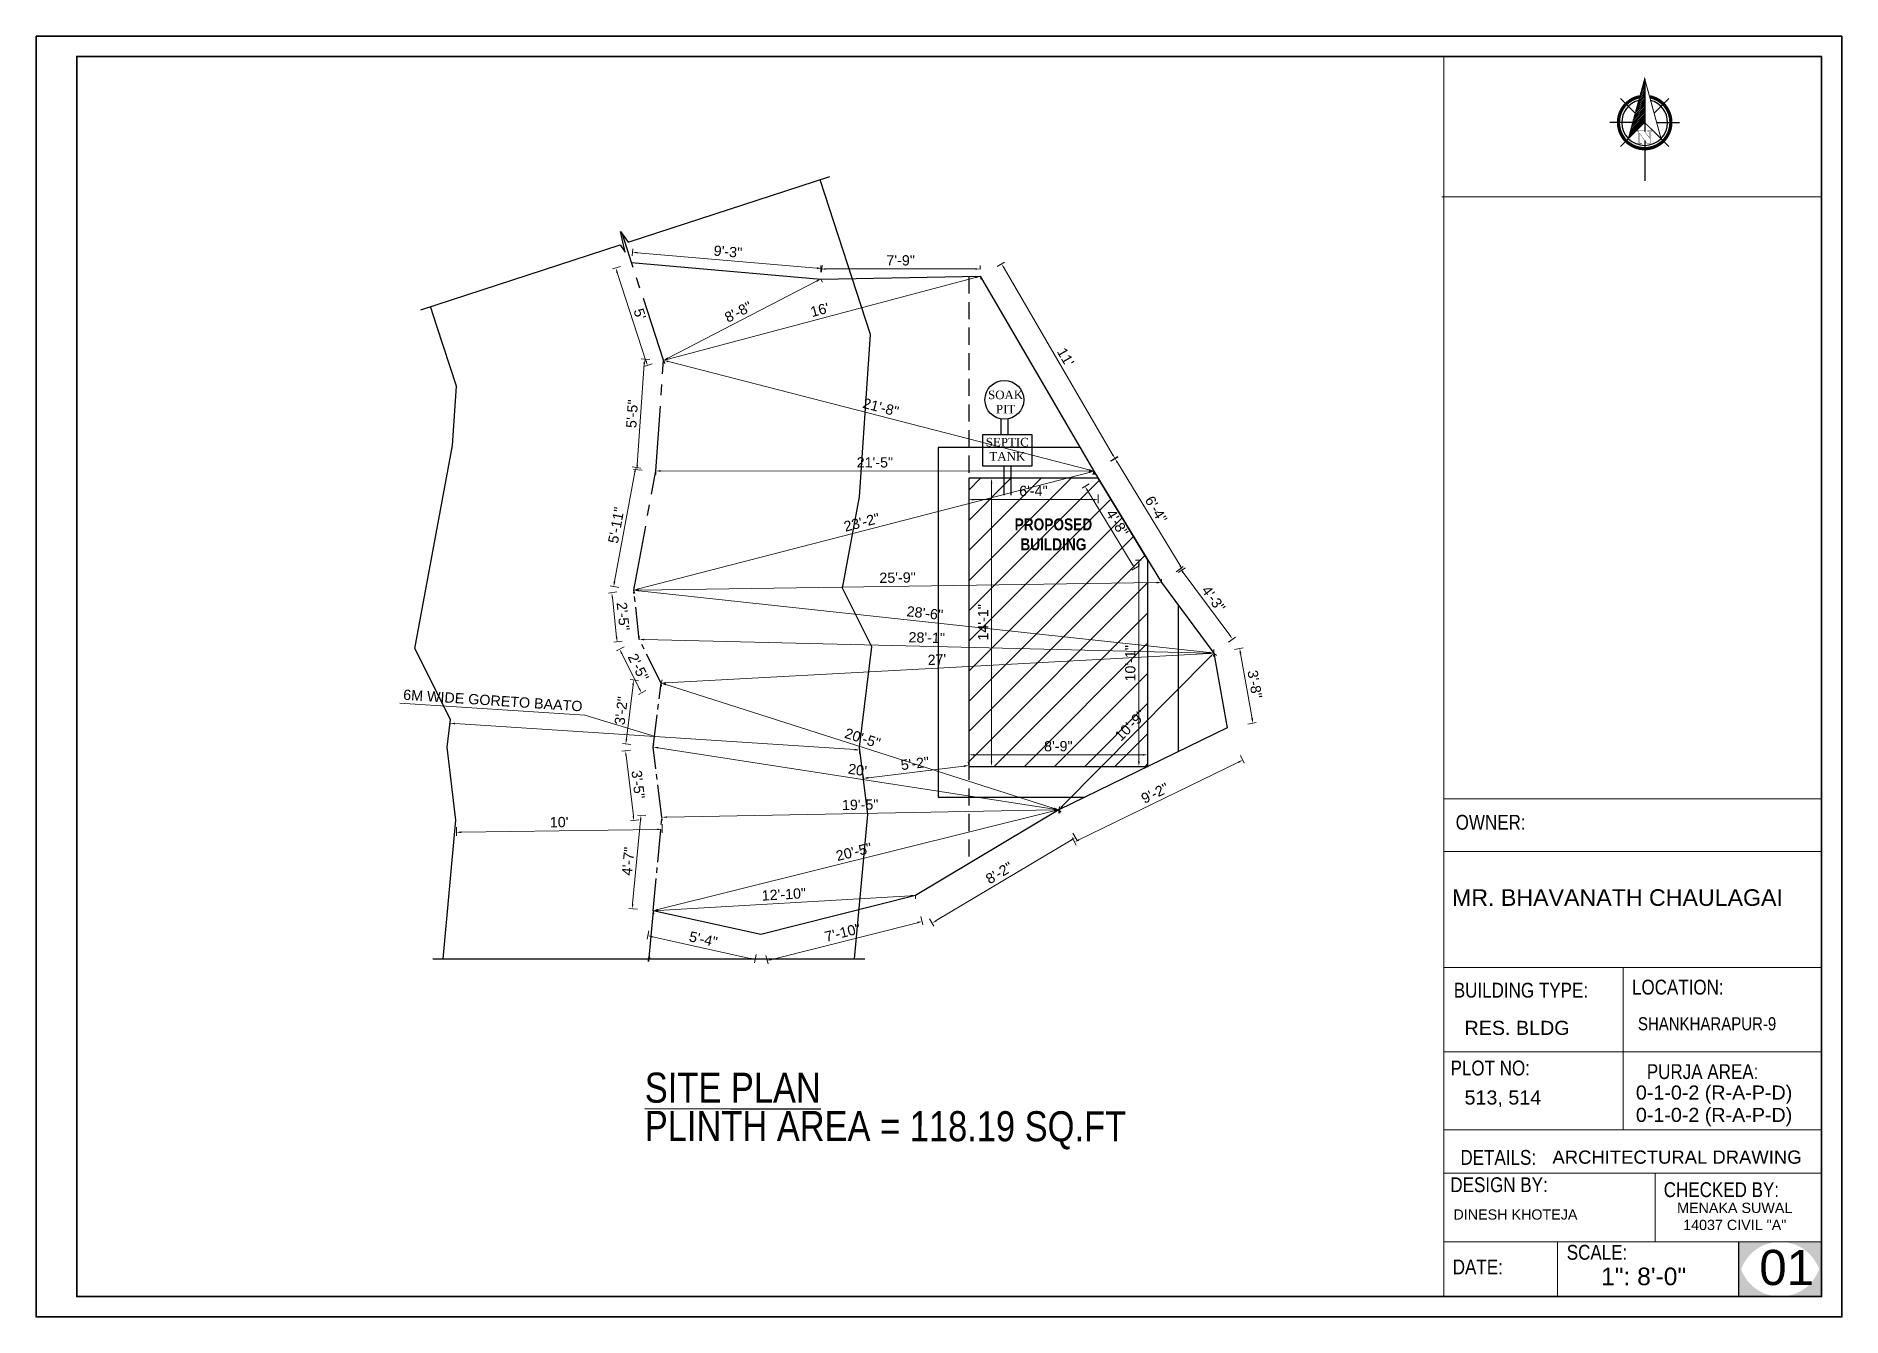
# Model space of a CAD drawing. Header units: inches. Extents: x 367408 to 422529, y -59171 to -41521.
# Drawn here: x 378924 to 379982, y -57935 to -57185 of the extents above; entities that cross this region are included whole.
import ezdxf

# ---------------------------------------------------------------- set-up
doc = ezdxf.new("R2010")
doc.units = ezdxf.units.IN
doc.header["$LTSCALE"] = 2
doc.header["$MEASUREMENT"] = 0
doc.header["$PDMODE"] = 34
doc.linetypes.add('CENTER2', pattern=[28.575, 19.05, -3.175, 3.175, -3.175])
doc.linetypes.add('HIDDEN', pattern=[0.375, 0.25, -0.125])
doc.layers.get('0').update_dxf_attribs({"linetype": 'CONTINUOUS'})
doc.layers.get('DEFPOINTS').update_dxf_attribs({"color": 141, "linetype": 'CONTINUOUS'})
for name, color, linetype, lineweight in [('DIMENTION', 140, 'CONTINUOUS', 0), ('door', 20, 'CONTINUOUS', 35), ('Rebars', 1, 'CONTINUOUS', 13), ('Siteplan', 7, 'CONTINUOUS', 30), ('steps', 253, 'CONTINUOUS', 20), ('TEXT', 181, 'CONTINUOUS', 25), ('WALL - A', 1, 'CONTINUOUS', 40)]:
    doc.layers.add(name, color=color, linetype=linetype, lineweight=lineweight)
doc.layers.add('Normal Wall', color=7, linetype='CONTINUOUS', lineweight=35, true_color=0xffaf89)
doc.layers.add('Rear Wall', color=7, linetype='CONTINUOUS', lineweight=20, true_color=0xd4e480)
doc.layers.add('plan wall', color=7, linetype='CONTINUOUS')
doc.styles.add('Lettring Text', font='arial.ttf')
doc.styles.get("Standard").update_dxf_attribs({"font": 'ARIALN.TTF'})
doc.styles.add('SwissBT', font='swiss.ttf', dxfattribs={"height": 12})
doc.dimstyles.new('Copy of Standard', dxfattribs={"dimtxt": 6, "dimasz": 2.875, "dimexe": 2, "dimexo": 4, "dimgap": 2, "dimtad": 1, "dimdec": 0, "dimrnd": 1, "dimzin": 0, "dimdsep": 46, "dimlunit": 4, "dimtxsty": 'Lettring Text', "dimcen": 0.1, "dimclrd": 7, "dimclre": 7, "dimclrt": 7, "dimazin": 0, "dimtfac": 0.645, "dimtdec": 0, "dimtmove": 1, "dimatfit": 0, "dimfxl": 3, "dimfxlon": 1, "dimtfillclr": 256, "dimtolj": 1, "dimtzin": 0, "dimlwd": -1, "dimlwe": -1, "dimarcsym": 2})

msp = doc.modelspace()

# ---------------------------------------------------------------- texts
at = {"color": 0}
for s, p in [('OWNER:', (379755.6, -57649.6)), ('LOCATION:', (379858.9, -57746.2))]:
    msp.add_text(s, height=8.7, dxfattribs=at).set_placement(p)
at = {"layer": 'plan wall', "ltscale": 3, "char_height": 17.612, "attachment_point": 7, "rotation": 359.9411}
for s, insert in [('{\\LSITE PLAN}', (379280.5, -57809.8)), ('PLINTH AREA = 118.19 SQ.FT', (379280.5, -57836.8))]:
    msp.add_mtext(s, dxfattribs=dict(at, insert=insert))
at = {"layer": 'steps', "color": 7, "ltscale": 0.3, "attachment_point": 2}
for s, insert, char_height, width in [('{\\fTimes New Roman|b0|i0|c0|p18;SOAK PIT}', (379491.9, -57392.3), 5, 21.766), ('{\\fTimes New Roman|b0|i0|c0|p18;SEPTIC TANK}', (379492.9, -57420), 5, 21.766), ('{\\fTechnic|b1|i0|c2|p2;PROPOSED BUILDING}', (379519.9, -57467.2), 7, 55.268)]:
    msp.add_mtext(s, dxfattribs=dict(at, insert=insert, char_height=char_height, width=width))
at = {"layer": 'TEXT', "color": 0}
for s, height, p in [('OWNER:', 8.7, (379755.6, -57649.6)), ('LOCATION:', 8.7, (379858.9, -57746.2)), ('CHECKED BY:', 8.704, (379877.5, -57864.9)), ('CHECKED BY:', 8.704, (379877.5, -57864.9)), ('SCALE:', 8.7, (379820.7, -57901.6)), ('SCALE:', 8.7, (379820.7, -57901.6))]:
    msp.add_text(s, height=height, dxfattribs=at).set_placement(p)
at = {"layer": 'TEXT', "color": 0, "linetype": 'ByBlock', "style": 'SwissBT'}
for s, insert, char_height, width, attachment_point in [('MR. BHAVANATH CHAULAGAI', (379850.4, -57684.5), 9.72, 217.511, 2), ('ARCHITECTURAL DRAWING', (379812.3, -57837.6), 7.74, 268.532, 1), ('DINESH KHOTEJA', (379754.3, -57872.1), 6, 201.528, 1), ('MENAKA SUWAL\\P14037 CIVIL "A"', (379919.1, -57868.2), 6, 88.549, 2)]:
    msp.add_mtext(s, dxfattribs=dict(at, insert=insert, char_height=char_height, width=width, attachment_point=attachment_point))
at = {"layer": 'TEXT', "color": 0, "attachment_point": 1}
for s, insert, char_height, width in [('BUILDING TYPE:', (379754.5, -57739.3), 8.704, 148.555), ('BUILDING TYPE:', (379754.5, -57739.3), 8.704, 148.555), ('PLOT NO: ', (379752.6, -57784.9), 8.7, 138.027), ('PLOT NO: ', (379752.6, -57784.9), 8.7, 138.027), ('PURJA AREA:', (379867.6, -57787), 8.704, 197.582), ('PURJA AREA:', (379867.6, -57787), 8.704, 197.582), ('DETAILS: ', (379758.4, -57837.3), 8.7, 138.027), ('DESIGN BY:', (379752.5, -57853.3), 8.7, 138.027), ('DESIGN BY:', (379752.5, -57853.3), 8.7, 138.027), ('DATE:', (379753.9, -57901.5), 8.7, 34.818)]:
    msp.add_mtext(s, dxfattribs=dict(at, insert=insert, char_height=char_height, width=width))
at = {"layer": 'TEXT', "color": 0, "style": 'SwissBT'}
for s, insert, char_height, width, attachment_point in [('RES. BLDG', (379760.8, -57761.6), 8.26, 163.214, 1), ('RES. BLDG', (379760.8, -57761.6), 8.26, 163.214, 1), ('513, 514', (379760.8, -57802.4), 8.26, 163.214, 1), ('0-1-0-2 (R-A-P-D)', (379907, -57799.5), 8.256, 163.214, 2), ('0-1-0-2 (R-A-P-D)', (379907, -57812.6), 8.256, 163.214, 2), ('01', (379933.5, -57895.8), 20.64, 20.158, 1)]:
    msp.add_mtext(s, dxfattribs=dict(at, insert=insert, char_height=char_height, width=width, attachment_point=attachment_point))
at = {"layer": 'TEXT', "color": 0, "linetype": 'ByBlock', "insert": (379862.4, -57759.5), "char_height": 7.671, "attachment_point": 1}
msp.add_mtext_dynamic_manual_height_columns('SHANKHARAPUR-9', width=381.035, gutter_width=1.53, heights=[0], dxfattribs=at)
at = {"layer": 'TEXT', "color": 0, "ltscale": 0.5, "insert": (379840.8, -57906.2), "char_height": 10.32, "width": 127.534, "attachment_point": 1, "style": 'SwissBT'}
msp.add_mtext('1": 8\'-0"', dxfattribs=at)
msp.add_mtext('1": 8\'-0"', dxfattribs=at)

# ---------------------------------------------------------------- blocks, each defined once
blk = doc.blocks.new('*X29')
at = {"color": 0}
for p, q in [((145.96, -414.6), (147.62, -412.94)), ((146.16, -413.87), (147.62, -412.41)), ((146.36, -413.14), (147.62, -411.88)), ((146.55, -412.41), (147.62, -411.35)), ((146.75, -411.68), (147.62, -410.82)), ((146.95, -410.95), (147.62, -410.29)), ((147.15, -410.22), (147.62, -409.76)), ((147.35, -409.49), (147.62, -409.23)), ((147.55, -408.76), (147.62, -408.7)), ((143.76, -422.63), (147.62, -418.77)), ((143.96, -421.9), (147.62, -418.24)), ((144.16, -421.17), (147.62, -417.71)), ((144.36, -420.44), (147.62, -417.18)), ((144.56, -419.71), (147.62, -416.65)), ((144.76, -418.98), (147.62, -416.12)), ((144.96, -418.25), (147.62, -415.59)), ((145.16, -417.52), (147.62, -415.06)), ((145.36, -416.79), (147.62, -414.53)), ((145.56, -416.06), (147.62, -414)), ((145.76, -415.33), (147.62, -413.47)), ((142.76, -426.28), (147.62, -421.42)), ((142.96, -425.55), (147.62, -420.89)), ((143.16, -424.82), (147.62, -420.36)), ((143.36, -424.09), (147.62, -419.83)), ((143.56, -423.36), (147.62, -419.3))]:
    blk.add_line(p, q, dxfattribs=at)
blk = doc.blocks.new('NORTH_15')
for p, q in [((-2.87, 2.87), (-7.37, 7.37)), ((0, 3.66), (0, 10.62)), ((2.87, 2.87), (7.37, 7.37)), ((-13.37, 0), (2.72, 0)), ((5.49, 0), (17.83, 0)), ((-2.87, -2.87), (-7.37, -7.37)), ((0, -3.66), (0, -10.62)), ((2.87, -2.87), (7.37, -7.37))]:
    blk.add_line(p, q)
at = {"const_width": 1}
for points in [[(0, -8, 1), (0, 8, 0.359415), (-7.86, 1.52, 1)], [(-7.86, -1.52, 0.359415), (0, -8, 1)]]:
    blk.add_lwpolyline(points, format="xyb", dxfattribs=at)
for points, const_width in [([(4.96, -5.01), (-13.37, 0), (4.9, 5), (0, 0), (4.96, -5.01)], 0.3), ([(5.93, -1.55), (6, -1.55), (6.07, -1.54), (6.13, -1.53), (6.17, -1.52), (6.22, -1.51), (6.26, -1.49), (6.28, -1.47), (6.3, -1.45), (6.32, -1.42), (6.33, -1.39), (6.35, -1.34), (6.36, -1.29), (6.37, -1.23), (6.38, -1.16), (6.38, -1.08), (6.38, -1), (6.54, -1), (6.54, -2.34), (6.38, -2.34), (6.38, -2.3), (6.38, -2.23), (6.38, -2.16), (6.37, -2.09), (6.36, -2.04), (6.35, -1.99), (6.33, -1.95), (6.32, -1.91), (6.3, -1.88), (6.28, -1.86), (6.26, -1.83), (6.22, -1.81), (6.18, -1.8), (6.13, -1.78), (6.07, -1.77), (6.01, -1.76), (5.95, -1.76), (2.66, -1.76), (2.66, -2.34), (2.5, -2.34), (2.5, -0.16), (4.71, 1.44), (3.14, 1.44), (3.07, 1.44), (3, 1.43), (2.94, 1.42), (2.89, 1.41), (2.85, 1.4), (2.81, 1.38), (2.78, 1.36), (2.76, 1.34), (2.74, 1.31), (2.72, 1.27), (2.7, 1.22), (2.69, 1.17), (2.68, 1.11), (2.67, 1.04), (2.66, 0.97), (2.66, 0.89), (2.66, 0.87), (2.5, 0.87), (2.5, 2.21), (2.66, 2.21), (2.66, 2.17), (2.66, 2.09), (2.67, 2.03), (2.68, 1.97), (2.69, 1.91), (2.7, 1.86), (2.71, 1.82), (2.73, 1.78), (2.75, 1.76), (2.77, 1.74), (2.8, 1.72), (2.85, 1.7), (2.89, 1.68), (2.94, 1.67), (3, 1.66), (3.07, 1.66), (3.14, 1.66), (6.54, 1.66), (6.54, 0.75), (3.33, -1.55), (5.93, -1.55), (5.93, -1.55)], 0.1)]:
    blk.add_lwpolyline(points, dxfattribs=dict(const_width=const_width))
for start, end in [(90, 164.973), (270, 90), (195.027, 270)]:
    blk.add_arc((0, 0), 7, start, end)
at = {"rotation": 90}
blk.add_blockref('*X29', (-421.89, -147.62), dxfattribs=at)
blk = doc.blocks.new('A$C0BDB7EE9')
at = {"layer": 'Siteplan', "xscale": 2.999999999999779, "yscale": 2.999999999999779, "zscale": 2.999999999999779, "rotation": 247.8612575918487}
blk.add_blockref('NORTH_15', (20.2, 49.5), dxfattribs=at)
blk = doc.blocks.new('A$C327B4BBD')
at = {"layer": 'DIMENTION', "ltscale": 0.3, "xscale": 1.171875000000082, "yscale": 1.171875000000082, "zscale": 1.171875000000082, "rotation": 112.1387424081494}
blk.add_blockref('A$C0BDB7EE9', (16.1, 0), dxfattribs=at)
blk = doc.blocks.new('*D1050')
at = {"layer": 'DEFPOINTS', "color": 0, "ltscale": 0.5, "transparency": 16777216}
for p in [(379272.8, -57317.3), (379384.3, -57320.8), (379383.7, -57326.9)]:
    blk.add_point(p, dxfattribs=at)
at = {"layer": 'steps', "color": 7, "ltscale": 0.5, "transparency": 16777216}
for p, q in [((379273.2, -57313.4), (379273.5, -57309.2)), ((379276.2, -57311.5), (379381.4, -57320.5)), ((379384.1, -57322.9), (379384.4, -57318.8))]:
    blk.add_line(p, q, dxfattribs=at)
for points in [[(379276.3, -57311), (379276.2, -57311.9), (379273.4, -57311.2)], [(379381.4, -57320), (379381.4, -57321), (379384.3, -57320.8)]]:
    blk.add_solid(points, dxfattribs=at)
at = {"layer": 'steps', "color": 7, "ltscale": 0.5, "transparency": 16777216, "insert": (379329.2, -57310.9), "char_height": 6, "attachment_point": 5, "rotation": 355.0837, "style": 'Lettring Text'}
blk.add_mtext('\\A1;9\'-3"', dxfattribs=at)
blk = doc.blocks.new('*D1051')
at = {"layer": 'DEFPOINTS', "color": 0, "ltscale": 0.5, "transparency": 16777216}
for p in [(379477.1, -57321), (379383.7, -57326.9), (379477.1, -57325.3)]:
    blk.add_point(p, dxfattribs=at)
at = {"layer": 'steps', "color": 7, "ltscale": 0.5, "transparency": 16777216}
for p, q in [((379383.7, -57322.9), (379383.7, -57319)), ((379386.6, -57321), (379474.2, -57321)), ((379477.1, -57321.3), (379477.1, -57319))]:
    blk.add_line(p, q, dxfattribs=at)
for points in [[(379386.6, -57320.6), (379386.6, -57321.5), (379383.7, -57321)], [(379474.2, -57320.6), (379474.2, -57321.5), (379477.1, -57321)]]:
    blk.add_solid(points, dxfattribs=at)
at = {"layer": 'steps', "color": 7, "ltscale": 0.5, "transparency": 16777216, "insert": (379430.4, -57316), "char_height": 6, "attachment_point": 5, "style": 'Lettring Text'}
blk.add_mtext('\\A1;7\'-9"', dxfattribs=at)
blk = doc.blocks.new('*D1052')
at = {"layer": 'DEFPOINTS', "color": 0, "ltscale": 0.5, "transparency": 16777216}
for p in [(379477.1, -57325.3), (379556.1, -57432.2), (379543.6, -57439.5)]:
    blk.add_point(p, dxfattribs=at)
at = {"layer": 'steps', "color": 7, "ltscale": 0.5, "transparency": 16777216}
for p, q in [((379487, -57319.5), (379491.3, -57317)), ((379491, -57320.5), (379554.6, -57429.7)), ((379553.5, -57433.7), (379557.8, -57431.2))]:
    blk.add_line(p, q, dxfattribs=at)
for points in [[(379491.4, -57320.2), (379490.6, -57320.7), (379489.5, -57318)], [(379555, -57429.5), (379554.2, -57430), (379556.1, -57432.2)]]:
    blk.add_solid(points, dxfattribs=at)
at = {"layer": 'steps', "color": 7, "ltscale": 0.5, "transparency": 16777216, "insert": (379527.1, -57372.6), "char_height": 6, "attachment_point": 5, "rotation": 300.2191, "style": 'Lettring Text'}
blk.add_mtext("\\A1;11'", dxfattribs=at)
blk = doc.blocks.new('*D1053')
at = {"layer": 'DEFPOINTS', "color": 0, "ltscale": 0.5, "transparency": 16777216}
for p in [(379543.6, -57439.5), (379595.6, -57497.3), (379583.3, -57504.8)]:
    blk.add_point(p, dxfattribs=at)
at = {"layer": 'steps', "color": 7, "ltscale": 0.5, "transparency": 16777216}
for p, q in [((379553.3, -57433.6), (379557.6, -57431)), ((379557.4, -57434.5), (379594.1, -57494.8)), ((379593, -57498.8), (379597.3, -57496.2))]:
    blk.add_line(p, q, dxfattribs=at)
for points in [[(379557.8, -57434.2), (379557, -57434.7), (379555.9, -57432)], [(379594.5, -57494.6), (379593.7, -57495.1), (379595.6, -57497.3)]]:
    blk.add_solid(points, dxfattribs=at)
at = {"layer": 'steps', "color": 7, "ltscale": 0.5, "transparency": 16777216, "insert": (379580.1, -57462), "char_height": 6, "attachment_point": 5, "rotation": 301.3094, "style": 'Lettring Text'}
blk.add_mtext('\\A1;6\'-4"', dxfattribs=at)
blk = doc.blocks.new('*D1054')
at = {"layer": 'DEFPOINTS', "color": 0, "ltscale": 0.5, "transparency": 16777216}
for p in [(379583.3, -57504.8), (379624.9, -57538), (379613.9, -57546.1)]:
    blk.add_point(p, dxfattribs=at)
at = {"layer": 'steps', "color": 7, "ltscale": 0.5, "transparency": 16777216}
for p, q in [((379591.9, -57498.4), (379595.9, -57495.4)), ((379596, -57498.9), (379623.2, -57535.7)), ((379622.5, -57539.8), (379626.6, -57536.8))]:
    blk.add_line(p, q, dxfattribs=at)
for points in [[(379596.4, -57498.6), (379595.6, -57499.2), (379594.3, -57496.6)], [(379623.6, -57535.4), (379622.8, -57535.9), (379624.9, -57538)]]:
    blk.add_solid(points, dxfattribs=at)
at = {"layer": 'steps', "color": 7, "ltscale": 0.5, "transparency": 16777216, "insert": (379613.7, -57514.3), "char_height": 6, "attachment_point": 5, "rotation": 306.5444, "style": 'Lettring Text'}
blk.add_mtext('\\A1;4\'-3"', dxfattribs=at)
blk = doc.blocks.new('*D1055')
at = {"layer": 'DEFPOINTS', "color": 0, "ltscale": 0.5, "transparency": 16777216}
for p in [(379613.9, -57546.1), (379636.8, -57587.2), (379621.7, -57589.9)]:
    blk.add_point(p, dxfattribs=at)
at = {"layer": 'steps', "color": 7, "ltscale": 0.5, "transparency": 16777216}
for p, q in [((379626.1, -57544), (379631.1, -57543.1)), ((379629.6, -57546.3), (379636.3, -57584.4)), ((379633.9, -57587.7), (379638.8, -57586.8))]:
    blk.add_line(p, q, dxfattribs=at)
for points in [[(379630.1, -57546.2), (379629.1, -57546.4), (379629.1, -57543.5)], [(379636.8, -57584.3), (379635.8, -57584.4), (379636.8, -57587.2)]]:
    blk.add_solid(points, dxfattribs=at)
at = {"layer": 'steps', "color": 7, "ltscale": 0.5, "transparency": 16777216, "insert": (379637.9, -57564.4), "char_height": 6, "attachment_point": 5, "rotation": 280.0124, "style": 'Lettring Text'}
blk.add_mtext('\\A1;3\'-8"', dxfattribs=at)
blk = doc.blocks.new('*D1056')
at = {"layer": 'DEFPOINTS', "color": 0, "ltscale": 0.5, "transparency": 16777216}
for p in [(379621.7, -57589.9), (379523.1, -57637.9), (379532.3, -57656.8)]:
    blk.add_point(p, dxfattribs=at)
at = {"layer": 'steps', "color": 7, "ltscale": 0.5, "transparency": 16777216}
for p, q in [((379629.6, -57606.1), (379631.7, -57610.6)), ((379628.3, -57610), (379534.9, -57655.6)), ((379531, -57654.1), (379533.2, -57658.6))]:
    blk.add_line(p, q, dxfattribs=at)
for points in [[(379628.1, -57609.6), (379628.5, -57610.5), (379630.9, -57608.8)], [(379534.7, -57655.1), (379535.1, -57656), (379532.3, -57656.8)]]:
    blk.add_solid(points, dxfattribs=at)
at = {"layer": 'steps', "color": 7, "ltscale": 0.5, "transparency": 16777216, "insert": (379579.4, -57628.2), "char_height": 6, "attachment_point": 5, "rotation": 25.9919, "style": 'Lettring Text'}
blk.add_mtext('\\A1;9\'-2"', dxfattribs=at)
blk = doc.blocks.new('*D1057')
at = {"layer": 'DEFPOINTS', "color": 0, "ltscale": 0.5, "transparency": 16777216}
for p in [(379523.1, -57637.9), (379439.1, -57688.1), (379448.8, -57704.4)]:
    blk.add_point(p, dxfattribs=at)
at = {"layer": 'steps', "color": 7, "ltscale": 0.5, "transparency": 16777216}
for p, q in [((379530.3, -57655.7), (379451.3, -57702.9)), ((379531.3, -57651.6), (379533.8, -57655.9)), ((379447.3, -57701.8), (379449.9, -57706.1))]:
    blk.add_line(p, q, dxfattribs=at)
for points in [[(379530.1, -57655.3), (379530.6, -57656.1), (379532.8, -57654.2)], [(379451.1, -57702.5), (379451.5, -57703.3), (379448.8, -57704.4)]]:
    blk.add_solid(points, dxfattribs=at)
at = {"layer": 'steps', "color": 7, "ltscale": 0.5, "transparency": 16777216, "insert": (379488.2, -57674.9), "char_height": 6, "attachment_point": 5, "rotation": 30.8617, "style": 'Lettring Text'}
blk.add_mtext('\\A1;8\'-2"', dxfattribs=at)
blk = doc.blocks.new('*D1058')
at = {"layer": 'DEFPOINTS', "color": 0, "ltscale": 0.5, "transparency": 16777216}
for p in [(379439.1, -57688.1), (379348.4, -57711), (379352.2, -57726.3)]:
    blk.add_point(p, dxfattribs=at)
at = {"layer": 'steps', "color": 7, "ltscale": 0.5, "transparency": 16777216}
for p, q in [((379442.2, -57700.4), (379443.5, -57705.3)), ((379440.2, -57704.1), (379355, -57725.6)), ((379351.5, -57723.4), (379352.7, -57728.2))]:
    blk.add_line(p, q, dxfattribs=at)
for points in [[(379440.1, -57703.6), (379440.3, -57704.5), (379443, -57703.4)], [(379354.9, -57725.1), (379355.1, -57726), (379352.2, -57726.3)]]:
    blk.add_solid(points, dxfattribs=at)
at = {"layer": 'steps', "color": 7, "ltscale": 0.5, "transparency": 16777216, "insert": (379396.4, -57709.9), "char_height": 6, "attachment_point": 5, "rotation": 14.1833, "style": 'Lettring Text'}
blk.add_mtext('\\A1;7\'-10"', dxfattribs=at)
blk = doc.blocks.new('*D1059')
at = {"layer": 'DEFPOINTS', "color": 0, "ltscale": 0.5, "transparency": 16777216}
for p in [(379285.5, -57697.1), (379282.2, -57711.7), (379348.4, -57711)]:
    blk.add_point(p, dxfattribs=at)
at = {"layer": 'steps', "color": 7, "ltscale": 0.5, "transparency": 16777216}
for p, q in [((379282.9, -57708.8), (379281.8, -57713.7)), ((379342.3, -57725.1), (379285, -57712.4)), ((379345.8, -57722.8), (379344.7, -57727.6))]:
    blk.add_line(p, q, dxfattribs=at)
for points in [[(379285.1, -57711.9), (379284.9, -57712.8), (379282.2, -57711.7)], [(379342.4, -57724.6), (379342.2, -57725.5), (379345.1, -57725.7)]]:
    blk.add_solid(points, dxfattribs=at)
at = {"layer": 'steps', "color": 7, "ltscale": 0.5, "transparency": 16777216, "insert": (379314.8, -57713.8), "char_height": 6, "attachment_point": 5, "rotation": 347.5067, "style": 'Lettring Text'}
blk.add_mtext('\\A1;5\'-4"', dxfattribs=at)
blk = doc.blocks.new('*D1060')
at = {"layer": 'DEFPOINTS', "color": 0, "ltscale": 0.5, "transparency": 16777216}
for p in [(379278.3, -57641.2), (379290.5, -57642.3), (379285.5, -57697.1)]:
    blk.add_point(p, dxfattribs=at)
at = {"layer": 'steps', "color": 7, "ltscale": 0.5, "transparency": 16777216}
for p, q in [((379273.4, -57693.1), (379278, -57644)), ((379281.2, -57641.4), (379276.3, -57641)), ((379276.2, -57696.2), (379271.2, -57695.8))]:
    blk.add_line(p, q, dxfattribs=at)
for points in [[(379277.5, -57644), (379278.5, -57644.1), (379278.3, -57641.2)], [(379273, -57693.1), (379273.9, -57693.1), (379273.2, -57696)]]:
    blk.add_solid(points, dxfattribs=at)
at = {"layer": 'steps', "color": 7, "ltscale": 0.5, "transparency": 16777216, "insert": (379270.7, -57668.1), "char_height": 6, "attachment_point": 5, "rotation": 84.718, "style": 'Lettring Text'}
blk.add_mtext('\\A1;4\'-7"', dxfattribs=at)
blk = doc.blocks.new('*D1061')
at = {"layer": 'DEFPOINTS', "color": 0, "ltscale": 0.5, "transparency": 16777216}
for p in [(379269.1, -57603.2), (379285.5, -57601.2), (379290.5, -57642.3)]:
    blk.add_point(p, dxfattribs=at)
at = {"layer": 'steps', "color": 7, "ltscale": 0.5, "transparency": 16777216}
for p, q in [((379272.1, -57602.9), (379267.1, -57603.5)), ((379273.8, -57641.4), (379269.5, -57606.1)), ((379277.1, -57643.9), (379272.1, -57644.5))]:
    blk.add_line(p, q, dxfattribs=at)
for points in [[(379269.9, -57606), (379269, -57606.1), (379269.1, -57603.2)], [(379274.2, -57641.4), (379273.3, -57641.5), (379274.1, -57644.3)]]:
    blk.add_solid(points, dxfattribs=at)
at = {"layer": 'steps', "color": 7, "ltscale": 0.5, "transparency": 16777216, "insert": (379276.6, -57623.1), "char_height": 6, "attachment_point": 5, "rotation": 276.9254, "style": 'Lettring Text'}
blk.add_mtext('\\A1;3\'-5"', dxfattribs=at)
blk = doc.blocks.new('*D1062')
at = {"layer": 'DEFPOINTS', "color": 0, "ltscale": 0.5, "transparency": 16777216}
for p in [(379274, -57561.8), (379290.1, -57563.7), (379285.5, -57601.2)]:
    blk.add_point(p, dxfattribs=at)
at = {"layer": 'steps', "color": 7, "ltscale": 0.5, "transparency": 16777216}
for p, q in [((379269.8, -57596.4), (379273.6, -57564.7)), ((379276.9, -57562.2), (379272, -57561.6)), ((379272.4, -57599.7), (379267.5, -57599.1))]:
    blk.add_line(p, q, dxfattribs=at)
for points in [[(379273.1, -57564.6), (379274.1, -57564.7), (379274, -57561.8)], [(379269.3, -57596.4), (379270.3, -57596.5), (379269.4, -57599.3)]]:
    blk.add_solid(points, dxfattribs=at)
at = {"layer": 'steps', "color": 7, "ltscale": 0.5, "transparency": 16777216, "insert": (379266.7, -57579.9), "char_height": 6, "attachment_point": 5, "rotation": 83.1175, "style": 'Lettring Text'}
blk.add_mtext('\\A1;3\'-2"', dxfattribs=at)
blk = doc.blocks.new('*D1063')
at = {"layer": 'DEFPOINTS', "color": 0, "ltscale": 0.5, "transparency": 16777216}
for p in [(379265.8, -57543.9), (379277.3, -57538.1), (379290.1, -57563.7)]:
    blk.add_point(p, dxfattribs=at)
at = {"layer": 'steps', "color": 7, "ltscale": 0.5, "transparency": 16777216}
for p, q in [((379268.5, -57542.5), (379264, -57544.8)), ((379277.3, -57566.9), (379267.1, -57546.4)), ((379281.2, -57568.1), (379276.8, -57570.4))]:
    blk.add_line(p, q, dxfattribs=at)
for points in [[(379267.5, -57546.2), (379266.6, -57546.7), (379265.8, -57543.9)], [(379277.7, -57566.7), (379276.9, -57567.1), (379278.6, -57569.5)]]:
    blk.add_solid(points, dxfattribs=at)
at = {"layer": 'steps', "color": 7, "ltscale": 0.5, "transparency": 16777216, "insert": (379276.7, -57554.4), "char_height": 6, "attachment_point": 5, "rotation": 296.5303, "style": 'Lettring Text'}
blk.add_mtext('\\A1;2\'-5"', dxfattribs=at)
blk = doc.blocks.new('*D1064')
at = {"layer": 'DEFPOINTS', "color": 0, "ltscale": 0.5, "transparency": 16777216}
for p in [(379261.1, -57510.7), (379274.1, -57509.2), (379277.3, -57538.1)]:
    blk.add_point(p, dxfattribs=at)
at = {"layer": 'steps', "color": 7, "ltscale": 0.5, "transparency": 16777216}
for p, q in [((379264.1, -57510.3), (379259.2, -57510.9)), ((379264, -57536.7), (379261.5, -57513.5)), ((379267.3, -57539.2), (379262.3, -57539.8))]:
    blk.add_line(p, q, dxfattribs=at)
for points in [[(379261.9, -57513.5), (379261, -57513.6), (379261.1, -57510.7)], [(379264.5, -57536.6), (379263.5, -57536.7), (379264.3, -57539.6)]]:
    blk.add_solid(points, dxfattribs=at)
at = {"layer": 'steps', "color": 7, "ltscale": 0.5, "transparency": 16777216, "insert": (379267.8, -57524.6), "char_height": 6, "attachment_point": 5, "rotation": 276.2496, "style": 'Lettring Text'}
blk.add_mtext('\\A1;2\'-5"', dxfattribs=at)
blk = doc.blocks.new('*D1065')
at = {"layer": 'DEFPOINTS', "color": 0, "ltscale": 0.5, "transparency": 16777216}
for p in [(379275.2, -57437.2), (379287, -57439.4), (379274.1, -57509.2)]:
    blk.add_point(p, dxfattribs=at)
at = {"layer": 'steps', "color": 7, "ltscale": 0.5, "transparency": 16777216}
for p, q in [((379278.2, -57437.8), (379273.2, -57436.9)), ((379262.8, -57504.2), (379274.7, -57440)), ((379265.2, -57507.6), (379260.3, -57506.7))]:
    blk.add_line(p, q, dxfattribs=at)
for points in [[(379274.2, -57440), (379275.2, -57440.1), (379275.2, -57437.2)], [(379262.3, -57504.1), (379263.3, -57504.3), (379262.3, -57507.1)]]:
    blk.add_solid(points, dxfattribs=at)
at = {"layer": 'steps', "color": 7, "ltscale": 0.5, "transparency": 16777216, "insert": (379263.8, -57471.2), "char_height": 6, "attachment_point": 5, "rotation": 79.5114, "style": 'Lettring Text'}
blk.add_mtext('\\A1;5\'-11"', dxfattribs=at)
blk = doc.blocks.new('*D1066')
at = {"layer": 'DEFPOINTS', "color": 0, "ltscale": 0.5, "transparency": 16777216}
for p in [(379280.4, -57373.8), (379291.5, -57374.5), (379287, -57439.4)]:
    blk.add_point(p, dxfattribs=at)
at = {"layer": 'steps', "color": 7, "ltscale": 0.5, "transparency": 16777216}
for p, q in [((379283.4, -57374), (379278.4, -57373.6)), ((379276.1, -57435.8), (379280.2, -57376.6)), ((379278.9, -57438.9), (379273.9, -57438.5))]:
    blk.add_line(p, q, dxfattribs=at)
for points in [[(379279.7, -57376.6), (379280.6, -57376.7), (379280.4, -57373.8)], [(379275.6, -57435.8), (379276.6, -57435.8), (379275.9, -57438.7)]]:
    blk.add_solid(points, dxfattribs=at)
at = {"layer": 'steps', "color": 7, "ltscale": 0.5, "transparency": 16777216, "insert": (379273.1, -57405.9), "char_height": 6, "attachment_point": 5, "rotation": 86.0932, "style": 'Lettring Text'}
blk.add_mtext('\\A1;5\'-5"', dxfattribs=at)
blk = doc.blocks.new('*D1067')
at = {"layer": 'DEFPOINTS', "color": 0, "ltscale": 0.5, "transparency": 16777216}
for p in [(379263.5, -57320.4), (379272.8, -57317.3), (379291.5, -57374.5)]:
    blk.add_point(p, dxfattribs=at)
at = {"layer": 'steps', "color": 7, "ltscale": 0.5, "transparency": 16777216}
for p, q in [((379266.3, -57319.5), (379261.6, -57321)), ((379281.2, -57374.8), (379264.4, -57323.1)), ((379284.9, -57376.6), (379280.2, -57378.2))]:
    blk.add_line(p, q, dxfattribs=at)
for points in [[(379264.8, -57323), (379263.9, -57323.3), (379263.5, -57320.4)], [(379281.7, -57374.7), (379280.7, -57375), (379282.1, -57377.6)]]:
    blk.add_solid(points, dxfattribs=at)
at = {"layer": 'steps', "color": 7, "ltscale": 0.5, "transparency": 16777216, "insert": (379277.6, -57347.4), "char_height": 6, "attachment_point": 5, "rotation": 288.0451, "style": 'Lettring Text'}
blk.add_mtext("\\A1;5'", dxfattribs=at)
blk = doc.blocks.new('*D1068')
at = {"layer": 'DEFPOINTS', "color": 0, "ltscale": 0.5, "transparency": 16777216}
for p in [(379383.7, -57326.9), (379383.7, -57326.9), (379291.5, -57374.5)]:
    blk.add_point(p, dxfattribs=at)
at = {"layer": 'steps', "color": 7, "ltscale": 0.5, "transparency": 16777216}
for p, q in [((379294, -57373.2), (379381.2, -57328.2)), ((379383.7, -57326.9), (379384.7, -57328.7)), ((379291.5, -57374.5), (379292.4, -57376.3))]:
    blk.add_line(p, q, dxfattribs=at)
for points in [[(379381, -57327.8), (379381.4, -57328.6), (379383.7, -57326.9)], [(379293.8, -57372.8), (379294.2, -57373.6), (379291.5, -57374.5)]]:
    blk.add_solid(points, dxfattribs=at)
at = {"layer": 'steps', "color": 7, "ltscale": 0.5, "transparency": 16777216, "insert": (379335.3, -57346.2), "char_height": 6, "attachment_point": 5, "rotation": 27.3046, "style": 'Lettring Text'}
blk.add_mtext('\\A1;8\'-8"', dxfattribs=at)
blk = doc.blocks.new('*D1069')
at = {"layer": 'DEFPOINTS', "color": 0, "ltscale": 0.5, "transparency": 16777216}
for p in [(379477.1, -57325.3), (379477.1, -57325.3), (379291.5, -57374.5)]:
    blk.add_point(p, dxfattribs=at)
at = {"layer": 'steps', "color": 7, "ltscale": 0.5, "transparency": 16777216}
for p, q in [((379294.2, -57373.8), (379474.3, -57326)), ((379477.1, -57325.3), (379477.6, -57327.2)), ((379291.5, -57374.5), (379292, -57376.5))]:
    blk.add_line(p, q, dxfattribs=at)
for points in [[(379474.1, -57325.6), (379474.4, -57326.5), (379477.1, -57325.3)], [(379294.1, -57373.3), (379294.4, -57374.2), (379291.5, -57374.5)]]:
    blk.add_solid(points, dxfattribs=at)
at = {"layer": 'steps', "color": 7, "ltscale": 0.5, "transparency": 16777216, "insert": (379383, -57345), "char_height": 6, "attachment_point": 5, "rotation": 14.86, "style": 'Lettring Text'}
blk.add_mtext("\\A1;16'", dxfattribs=at)
blk = doc.blocks.new('*D1070')
at = {"layer": 'DEFPOINTS', "color": 0, "ltscale": 0.5, "transparency": 16777216}
for p in [(379291.5, -57374.5), (379543.6, -57439.5), (379543.6, -57439.5)]:
    blk.add_point(p, dxfattribs=at)
at = {"layer": 'steps', "color": 7, "ltscale": 0.5, "transparency": 16777216}
for p, q in [((379291.5, -57374.5), (379291, -57376.5)), ((379294.3, -57375.2), (379540.8, -57438.8)), ((379543.6, -57439.5), (379543.1, -57441.4))]:
    blk.add_line(p, q, dxfattribs=at)
for points in [[(379294.4, -57374.8), (379294.1, -57375.7), (379291.5, -57374.5)], [(379540.9, -57438.3), (379540.7, -57439.3), (379543.6, -57439.5)]]:
    blk.add_solid(points, dxfattribs=at)
at = {"layer": 'steps', "color": 7, "ltscale": 0.5, "transparency": 16777216, "insert": (379418.8, -57402.1), "char_height": 6, "attachment_point": 5, "rotation": 345.5457, "style": 'Lettring Text'}
blk.add_mtext('\\A1;21\'-8"', dxfattribs=at)
blk = doc.blocks.new('*D1071')
at = {"layer": 'DEFPOINTS', "color": 0, "ltscale": 0.5, "transparency": 16777216}
for p in [(379287, -57439.4), (379287, -57439.4), (379543.6, -57439.5)]:
    blk.add_point(p, dxfattribs=at)
at = {"layer": 'steps', "color": 7, "ltscale": 0.5, "transparency": 16777216}
for p, q in [((379287, -57439.4), (379287, -57441.4)), ((379540.7, -57439.5), (379289.9, -57439.4)), ((379543.6, -57439.5), (379543.6, -57441.5))]:
    blk.add_line(p, q, dxfattribs=at)
for points in [[(379289.9, -57438.9), (379289.9, -57439.9), (379287, -57439.4)], [(379540.7, -57439), (379540.7, -57440), (379543.6, -57439.5)]]:
    blk.add_solid(points, dxfattribs=at)
at = {"layer": 'steps', "color": 7, "ltscale": 0.5, "transparency": 16777216, "insert": (379415.3, -57434.4), "char_height": 6, "attachment_point": 5, "rotation": 359.9795, "style": 'Lettring Text'}
blk.add_mtext('\\A1;21\'-5"', dxfattribs=at)
blk = doc.blocks.new('*D1072')
at = {"layer": 'DEFPOINTS', "color": 0, "ltscale": 0.5, "transparency": 16777216}
for p in [(379543.6, -57439.5), (379543.6, -57439.5), (379274.1, -57509.2)]:
    blk.add_point(p, dxfattribs=at)
at = {"layer": 'steps', "color": 7, "ltscale": 0.5, "transparency": 16777216}
for p, q in [((379276.9, -57508.5), (379540.8, -57440.2)), ((379543.6, -57439.5), (379544.1, -57441.4)), ((379274.1, -57509.2), (379274.6, -57511.2))]:
    blk.add_line(p, q, dxfattribs=at)
for points in [[(379540.7, -57439.8), (379540.9, -57440.7), (379543.6, -57439.5)], [(379276.8, -57508.1), (379277, -57509), (379274.1, -57509.2)]]:
    blk.add_solid(points, dxfattribs=at)
at = {"layer": 'steps', "color": 7, "ltscale": 0.5, "transparency": 16777216, "insert": (379407.6, -57469.5), "char_height": 6, "attachment_point": 5, "rotation": 14.5097, "style": 'Lettring Text'}
blk.add_mtext('\\A1;23\'-2"', dxfattribs=at)
blk = doc.blocks.new('*D1073')
at = {"layer": 'DEFPOINTS', "color": 0, "ltscale": 0.5, "transparency": 16777216}
for p in [(379274.1, -57509.2), (379274.1, -57509.2), (379583.3, -57504.8)]:
    blk.add_point(p, dxfattribs=at)
at = {"layer": 'steps', "color": 7, "ltscale": 0.5, "transparency": 16777216}
for p, q in [((379274.1, -57509.2), (379274.1, -57507.2)), ((379580.4, -57504.8), (379277, -57509.2)), ((379583.3, -57504.8), (379583.2, -57502.8))]:
    blk.add_line(p, q, dxfattribs=at)
for points in [[(379277, -57508.7), (379277, -57509.7), (379274.1, -57509.2)], [(379580.4, -57504.3), (379580.4, -57505.3), (379583.3, -57504.8)]]:
    blk.add_solid(points, dxfattribs=at)
at = {"layer": 'steps', "color": 7, "ltscale": 0.5, "transparency": 16777216, "insert": (379428.6, -57501.9), "char_height": 6, "attachment_point": 5, "rotation": 0.8318, "style": 'Lettring Text'}
blk.add_mtext('\\A1;25\'-9"', dxfattribs=at)
blk = doc.blocks.new('*D1074')
at = {"layer": 'DEFPOINTS', "color": 0, "ltscale": 0.5, "transparency": 16777216}
for p in [(379274.1, -57509.2), (379274.1, -57509.2), (379613.9, -57546.1)]:
    blk.add_point(p, dxfattribs=at)
at = {"layer": 'steps', "color": 7, "ltscale": 0.5, "transparency": 16777216}
for p, q in [((379274.1, -57509.2), (379273.9, -57511.2)), ((379611.1, -57545.8), (379277, -57509.6)), ((379613.9, -57546.1), (379613.7, -57548.1))]:
    blk.add_line(p, q, dxfattribs=at)
for points in [[(379277, -57509.1), (379276.9, -57510), (379274.1, -57509.2)], [(379611.1, -57545.3), (379611, -57546.3), (379613.9, -57546.1)]]:
    blk.add_solid(points, dxfattribs=at)
at = {"layer": 'steps', "color": 7, "ltscale": 0.5, "transparency": 16777216, "insert": (379444.6, -57522.7), "char_height": 6, "attachment_point": 5, "rotation": 353.8059, "style": 'Lettring Text'}
blk.add_mtext('\\A1;28\'-6"', dxfattribs=at)
blk = doc.blocks.new('*D1075')
at = {"layer": 'DEFPOINTS', "color": 0, "ltscale": 0.5, "transparency": 16777216}
for p in [(379277.3, -57538.1), (379613.9, -57546.1), (379613.9, -57546.1)]:
    blk.add_point(p, dxfattribs=at)
at = {"layer": 'steps', "color": 7, "ltscale": 0.5, "transparency": 16777216}
for p, q in [((379277.3, -57538.1), (379277.3, -57536.1)), ((379280.1, -57538.2), (379611.1, -57546.1)), ((379613.9, -57546.1), (379614, -57544.1))]:
    blk.add_line(p, q, dxfattribs=at)
for points in [[(379280.2, -57537.7), (379280.1, -57538.7), (379277.3, -57538.1)], [(379611.1, -57545.6), (379611, -57546.5), (379613.9, -57546.1)]]:
    blk.add_solid(points, dxfattribs=at)
at = {"layer": 'steps', "color": 7, "ltscale": 0.5, "transparency": 16777216, "insert": (379445.7, -57537.1), "char_height": 6, "attachment_point": 5, "rotation": 358.6399, "style": 'Lettring Text'}
blk.add_mtext('\\A1;28\'-1"', dxfattribs=at)
blk = doc.blocks.new('*D1076')
at = {"layer": 'DEFPOINTS', "color": 0, "ltscale": 0.5, "transparency": 16777216}
for p in [(379613.9, -57546.1), (379290.1, -57563.7), (379290.1, -57563.7)]:
    blk.add_point(p, dxfattribs=at)
at = {"layer": 'steps', "color": 7, "ltscale": 0.5, "transparency": 16777216}
for p, q in [((379611.1, -57546.3), (379292.9, -57563.6)), ((379613.9, -57546.1), (379614, -57548.1)), ((379290.1, -57563.7), (379290.2, -57565.7))]:
    blk.add_line(p, q, dxfattribs=at)
for points in [[(379611, -57545.8), (379611.1, -57546.8), (379613.9, -57546.1)], [(379292.9, -57563.1), (379293, -57564.1), (379290.1, -57563.7)]]:
    blk.add_solid(points, dxfattribs=at)
at = {"layer": 'steps', "color": 7, "ltscale": 0.5, "transparency": 16777216, "insert": (379451.7, -57549.9), "char_height": 6, "attachment_point": 5, "rotation": 3.1131, "style": 'Lettring Text'}
blk.add_mtext("\\A1;27'", dxfattribs=at)
blk = doc.blocks.new('*D1077')
at = {"layer": 'DEFPOINTS', "color": 0, "ltscale": 0.5, "transparency": 16777216}
for p in [(379290.1, -57563.7), (379290.1, -57563.7), (379523.1, -57637.9)]:
    blk.add_point(p, dxfattribs=at)
at = {"layer": 'steps', "color": 7, "ltscale": 0.5, "transparency": 16777216}
for p, q in [((379290.1, -57563.7), (379290.7, -57561.8)), ((379520.4, -57637.1), (379292.8, -57564.6)), ((379523.1, -57637.9), (379523.7, -57636))]:
    blk.add_line(p, q, dxfattribs=at)
for points in [[(379292.9, -57564.2), (379292.7, -57565.1), (379290.1, -57563.7)], [(379520.5, -57636.6), (379520.2, -57637.5), (379523.1, -57637.9)]]:
    blk.add_solid(points, dxfattribs=at)
at = {"layer": 'steps', "color": 7, "ltscale": 0.5, "transparency": 16777216, "insert": (379408.1, -57596), "char_height": 6, "attachment_point": 5, "rotation": 342.3416, "style": 'Lettring Text'}
blk.add_mtext('\\A1;20\'-5"', dxfattribs=at)
blk = doc.blocks.new('*D1078')
at = {"layer": 'DEFPOINTS', "color": 0, "ltscale": 0.5, "transparency": 16777216}
for p in [(379285.5, -57601.2), (379523.1, -57637.9), (379523.1, -57637.9)]:
    blk.add_point(p, dxfattribs=at)
at = {"layer": 'steps', "color": 7, "ltscale": 0.5, "transparency": 16777216}
for p, q in [((379285.5, -57601.2), (379285.8, -57599.3)), ((379288.4, -57601.7), (379520.3, -57637.5)), ((379523.1, -57637.9), (379523.4, -57636))]:
    blk.add_line(p, q, dxfattribs=at)
for points in [[(379288.4, -57601.2), (379288.3, -57602.1), (379285.5, -57601.2)], [(379520.3, -57637), (379520.2, -57638), (379523.1, -57637.9)]]:
    blk.add_solid(points, dxfattribs=at)
at = {"layer": 'steps', "color": 7, "ltscale": 0.5, "transparency": 16777216, "insert": (379405.1, -57614.6), "char_height": 6, "attachment_point": 5, "rotation": 351.2203, "style": 'Lettring Text'}
blk.add_mtext("\\A1;20'", dxfattribs=at)
blk = doc.blocks.new('*D1079')
at = {"layer": 'DEFPOINTS', "color": 0, "ltscale": 0.5, "transparency": 16777216}
for p in [(379523.1, -57637.9), (379290.5, -57642.3), (379290.5, -57642.3)]:
    blk.add_point(p, dxfattribs=at)
at = {"layer": 'steps', "color": 7, "ltscale": 0.5, "transparency": 16777216}
for p, q in [((379520.2, -57638), (379293.4, -57642.2)), ((379523.1, -57637.9), (379523.1, -57639.9)), ((379290.5, -57642.3), (379290.6, -57644.3))]:
    blk.add_line(p, q, dxfattribs=at)
for points in [[(379520.2, -57637.5), (379520.2, -57638.5), (379523.1, -57637.9)], [(379293.4, -57641.8), (379293.4, -57642.7), (379290.5, -57642.3)]]:
    blk.add_solid(points, dxfattribs=at)
at = {"layer": 'steps', "color": 7, "ltscale": 0.5, "transparency": 16777216, "insert": (379406.7, -57635), "char_height": 6, "attachment_point": 5, "rotation": 1.076, "style": 'Lettring Text'}
blk.add_mtext('\\A1;19\'-5"', dxfattribs=at)
blk = doc.blocks.new('*D1080')
at = {"layer": 'DEFPOINTS', "color": 0, "ltscale": 0.5, "transparency": 16777216}
for p in [(379523.1, -57637.9), (379523.1, -57637.9), (379285.5, -57697.1)]:
    blk.add_point(p, dxfattribs=at)
at = {"layer": 'steps', "color": 7, "ltscale": 0.5, "transparency": 16777216}
for p, q in [((379288.2, -57696.4), (379520.3, -57638.6)), ((379523.1, -57637.9), (379523.6, -57639.9)), ((379285.5, -57697.1), (379285.9, -57699))]:
    blk.add_line(p, q, dxfattribs=at)
for points in [[(379520.2, -57638.2), (379520.4, -57639.1), (379523.1, -57637.9)], [(379288.1, -57695.9), (379288.4, -57696.9), (379285.5, -57697.1)]]:
    blk.add_solid(points, dxfattribs=at)
at = {"layer": 'steps', "color": 7, "ltscale": 0.5, "transparency": 16777216, "insert": (379403, -57662.6), "char_height": 6, "attachment_point": 5, "rotation": 13.9809, "style": 'Lettring Text'}
blk.add_mtext('\\A1;20\'-5"', dxfattribs=at)
blk = doc.blocks.new('*D1081')
at = {"layer": 'DEFPOINTS', "color": 0, "ltscale": 0.5, "transparency": 16777216}
for p in [(379439.1, -57688.1), (379285.5, -57697.1), (379285.5, -57697.1)]:
    blk.add_point(p, dxfattribs=at)
at = {"layer": 'steps', "color": 7, "ltscale": 0.5, "transparency": 16777216}
for p, q in [((379436.2, -57688.3), (379288.3, -57696.9)), ((379439.1, -57688.1), (379439.2, -57690.1)), ((379285.5, -57697.1), (379285.6, -57699.1))]:
    blk.add_line(p, q, dxfattribs=at)
for points in [[(379436.2, -57687.8), (379436.3, -57688.8), (379439.1, -57688.1)], [(379288.3, -57696.4), (379288.3, -57697.4), (379285.5, -57697.1)]]:
    blk.add_solid(points, dxfattribs=at)
at = {"layer": 'steps', "color": 7, "ltscale": 0.5, "transparency": 16777216, "insert": (379362, -57687.5), "char_height": 6, "attachment_point": 5, "rotation": 3.3463, "style": 'Lettring Text'}
blk.add_mtext('\\A1;12\'-10"', dxfattribs=at)
blk = doc.blocks.new('*D1085')
at = {"layer": 'DEFPOINTS', "color": 0, "ltscale": 0.5, "transparency": 16777216}
for p in [(379613.9, -57546.1), (379613.9, -57546.1), (379523.1, -57637.9)]:
    blk.add_point(p, dxfattribs=at)
at = {"layer": 'steps', "color": 7, "ltscale": 0.5, "transparency": 16777216}
for p, q in [((379525.1, -57635.9), (379611.9, -57548.2)), ((379613.9, -57546.1), (379615.4, -57547.5)), ((379523.1, -57637.9), (379524.5, -57639.3))]:
    blk.add_line(p, q, dxfattribs=at)
for points in [[(379611.6, -57547.8), (379612.3, -57548.5), (379613.9, -57546.1)], [(379524.8, -57635.5), (379525.5, -57636.2), (379523.1, -57637.9)]]:
    blk.add_solid(points, dxfattribs=at)
at = {"layer": 'steps', "color": 7, "ltscale": 0.5, "transparency": 16777216, "insert": (379564.9, -57588.5), "char_height": 6, "attachment_point": 5, "rotation": 45.3016, "style": 'Lettring Text'}
blk.add_mtext('\\A1;10\'-9"', dxfattribs=at)
blk = doc.blocks.new('*D1086')
at = {"layer": 'DEFPOINTS', "color": 0, "ltscale": 0.5, "transparency": 16777216}
for p in [(379470.3, -57443.7), (379470.3, -57612.5), (379483.7, -57612.5)]:
    blk.add_point(p, dxfattribs=at)
at = {"layer": 'steps', "color": 7, "ltscale": 0.5, "transparency": 16777216}
for p, q in [((379480.7, -57443.7), (379485.7, -57443.7)), ((379483.7, -57446.6), (379483.7, -57609.6)), ((379480.7, -57612.5), (379485.7, -57612.5))]:
    blk.add_line(p, q, dxfattribs=at)
for points in [[(379483.2, -57446.6), (379484.1, -57446.6), (379483.7, -57443.7)], [(379483.2, -57609.6), (379484.1, -57609.6), (379483.7, -57612.5)]]:
    blk.add_solid(points, dxfattribs=at)
at = {"layer": 'steps', "color": 7, "ltscale": 0.5, "transparency": 16777216, "insert": (379478.7, -57528.1), "char_height": 6, "attachment_point": 5, "rotation": 90, "style": 'Lettring Text'}
blk.add_mtext('\\A1;14\'-1"', dxfattribs=at)
blk = doc.blocks.new('*D1087')
at = {"layer": 'DEFPOINTS', "color": 0, "ltscale": 0.5, "transparency": 16777216}
for p in [(379470.3, -57443.7), (379546.1, -57443.7), (379470.3, -57456.2)]:
    blk.add_point(p, dxfattribs=at)
at = {"layer": 'steps', "color": 7, "ltscale": 0.5, "transparency": 16777216}
for p, q in [((379470.3, -57453.2), (379470.3, -57458.2)), ((379543.3, -57456.2), (379473.2, -57456.2)), ((379546.1, -57453.2), (379546.1, -57458.2))]:
    blk.add_line(p, q, dxfattribs=at)
for points in [[(379473.2, -57455.7), (379473.2, -57456.7), (379470.3, -57456.2)], [(379543.3, -57455.7), (379543.3, -57456.7), (379546.1, -57456.2)]]:
    blk.add_solid(points, dxfattribs=at)
at = {"layer": 'steps', "color": 7, "ltscale": 0.5, "transparency": 16777216, "insert": (379508.2, -57451.1), "char_height": 6, "attachment_point": 5, "style": 'Lettring Text'}
blk.add_mtext('\\A1;6\'-4"', dxfattribs=at)
blk = doc.blocks.new('*D1088')
at = {"layer": 'DEFPOINTS', "color": 0, "ltscale": 0.5, "transparency": 16777216}
for p in [(379538.4, -57448.4), (379546.1, -57443.7), (379575.3, -57491.7)]:
    blk.add_point(p, dxfattribs=at)
at = {"layer": 'steps', "color": 7, "ltscale": 0.5, "transparency": 16777216}
for p, q in [((379540.9, -57446.9), (379536.7, -57449.5)), ((379566.1, -57494), (379539.9, -57450.9)), ((379570.1, -57494.9), (379565.9, -57497.5))]:
    blk.add_line(p, q, dxfattribs=at)
for points in [[(379540.3, -57450.6), (379539.5, -57451.1), (379538.4, -57448.4)], [(379566.5, -57493.7), (379565.7, -57494.2), (379567.6, -57496.4)]]:
    blk.add_solid(points, dxfattribs=at)
at = {"layer": 'steps', "color": 7, "ltscale": 0.5, "transparency": 16777216, "insert": (379557.3, -57469.8), "char_height": 6, "attachment_point": 5, "rotation": 301.3094, "style": 'Lettring Text'}
blk.add_mtext('\\A1;4\'-8"', dxfattribs=at)
blk = doc.blocks.new('*D1089')
at = {"layer": 'DEFPOINTS', "color": 0, "ltscale": 0.5, "transparency": 16777216}
for p in [(379570, -57491.7), (379575.3, -57491.7), (379575.3, -57612.5)]:
    blk.add_point(p, dxfattribs=at)
at = {"layer": 'steps', "color": 7, "ltscale": 0.5, "transparency": 16777216}
for p, q in [((379571.3, -57491.7), (379568, -57491.7)), ((379570, -57609.6), (379570, -57494.6)), ((379571.3, -57612.5), (379568, -57612.5))]:
    blk.add_line(p, q, dxfattribs=at)
for points in [[(379569.5, -57494.6), (379570.5, -57494.6), (379570, -57491.7)], [(379569.5, -57609.6), (379570.5, -57609.6), (379570, -57612.5)]]:
    blk.add_solid(points, dxfattribs=at)
at = {"layer": 'steps', "color": 7, "ltscale": 0.5, "transparency": 16777216, "insert": (379565, -57552.1), "char_height": 6, "attachment_point": 5, "rotation": 90, "style": 'Lettring Text'}
blk.add_mtext('\\A1;10\'-1"', dxfattribs=at)
blk = doc.blocks.new('*D1090')
at = {"layer": 'DEFPOINTS', "color": 0, "ltscale": 0.5, "transparency": 16777216}
for p in [(379575.3, -57605.7), (379470.3, -57612.5), (379575.3, -57612.5)]:
    blk.add_point(p, dxfattribs=at)
at = {"layer": 'steps', "color": 7, "ltscale": 0.5, "transparency": 16777216}
for p, q in [((379470.3, -57608.5), (379470.3, -57603.7)), ((379473.2, -57605.7), (379572.5, -57605.7)), ((379575.3, -57608.5), (379575.3, -57603.7))]:
    blk.add_line(p, q, dxfattribs=at)
for points in [[(379473.2, -57605.3), (379473.2, -57606.2), (379470.3, -57605.7)], [(379572.5, -57605.3), (379572.5, -57606.2), (379575.3, -57605.7)]]:
    blk.add_solid(points, dxfattribs=at)
at = {"layer": 'steps', "color": 7, "ltscale": 0.5, "transparency": 16777216, "insert": (379522.8, -57600.7), "char_height": 6, "attachment_point": 5, "style": 'Lettring Text'}
blk.add_mtext('\\A1;8\'-9"', dxfattribs=at)
blk = doc.blocks.new('*D1082')
at = {"layer": 'DEFPOINTS', "color": 0, "ltscale": 0.5, "transparency": 16777216}
for p in [(379470.3, -57612.5), (379408.6, -57619.5), (379408.7, -57619.9)]:
    blk.add_point(p, dxfattribs=at)
at = {"layer": 'steps', "color": 7, "ltscale": 0.5, "transparency": 16777216}
for p, q in [((379408.6, -57619.5), (379408.4, -57617.5)), ((379467.4, -57612.4), (379411.5, -57619.2)), ((379470.3, -57612), (379470, -57610.1))]:
    blk.add_line(p, q, dxfattribs=at)
for points in [[(379411.4, -57618.7), (379411.5, -57619.7), (379408.6, -57619.5)], [(379467.4, -57611.9), (379467.5, -57612.9), (379470.3, -57612)]]:
    blk.add_solid(points, dxfattribs=at)
at = {"layer": 'steps', "color": 7, "ltscale": 0.5, "transparency": 16777216, "insert": (379438.8, -57610.8), "char_height": 6, "attachment_point": 5, "rotation": 6.9254, "style": 'Lettring Text'}
blk.add_mtext('\\A1;5\'-2"', dxfattribs=at)
blk = doc.blocks.new('*D1083')
at = {"layer": 'DEFPOINTS', "color": 0, "ltscale": 0.5, "transparency": 16777216}
for p in [(379166.6, -57585.1), (379406.4, -57602.9), (379406.6, -57600.8)]:
    blk.add_point(p, dxfattribs=at)
at = {"layer": 'steps', "color": 7, "ltscale": 0.5, "transparency": 16777216}
for p, q in [((379245.3, -57582.5), (379137, -57575.4)), ((379166.5, -57587.2), (379166.3, -57589.2)), ((379286.5, -57595), (379245.3, -57582.5)), ((379169.3, -57587.4), (379403.6, -57602.7)), ((379406.4, -57602.9), (379406.3, -57604.9))]:
    blk.add_line(p, q, dxfattribs=at)
for points in [[(379169.4, -57586.9), (379169.3, -57587.9), (379166.5, -57587.2)], [(379403.6, -57602.2), (379403.5, -57603.2), (379406.4, -57602.9)]]:
    blk.add_solid(points, dxfattribs=at)
at = {"layer": 'steps', "color": 7, "ltscale": 0.5, "transparency": 16777216, "insert": (379191.5, -57573.9), "char_height": 6, "attachment_point": 5, "rotation": 356.2529, "style": 'Lettring Text'}
blk.add_mtext('\\A1;6M WIDE GORETO BAATO', dxfattribs=at)
blk = doc.blocks.new('*D1084')
at = {"layer": 'DEFPOINTS', "color": 0, "ltscale": 0.5, "transparency": 16777216}
blk.add_point((379290.5, -57642.3), dxfattribs=at)
at = {"layer": 'steps', "color": 7, "ltscale": 0.5, "transparency": 16777216}
for p, q in [((379170.1, -57648.1), (379170.2, -57653.1)), ((379287.7, -57649.4), (379173, -57651.1)), ((379290.6, -57646.4), (379290.6, -57651.4))]:
    blk.add_line(p, q, dxfattribs=at)
for points in [[(379173, -57650.6), (379173, -57651.6), (379170.1, -57651.1)], [(379287.7, -57649), (379287.8, -57649.9), (379290.6, -57649.4)]]:
    blk.add_solid(points, dxfattribs=at)
at = {"layer": 'steps', "color": 7, "ltscale": 0.5, "transparency": 16777216, "insert": (379230.3, -57645.2), "char_height": 6, "attachment_point": 5, "rotation": 0.8231, "style": 'Lettring Text'}
blk.add_mtext("\\A1;10'", dxfattribs=at)

# ---------------------------------------------------------------- dimensions: what is measured, and where the dimension line sits
at = {"layer": 'steps', "ltscale": 0.5}
for p1, p2, distance, picture, middle in [((379272.8, -57317.3), (379383.7, -57326.9), 6.1, '*D1050', (379329.2, -57310.9)), ((379291.5, -57374.5), (379272.8, -57317.3), 9.9, '*D1067', (379277.6, -57347.4)), ((379477.1, -57325.3), (379543.6, -57439.5), 14.5, '*D1052', (379527.1, -57372.6)), ((379291.5, -57374.5), (379477.1, -57325.3), 0, '*D1069', (379383, -57345)), ((379291.5, -57374.5), (379383.7, -57326.9), 0, '*D1068', (379335.3, -57346.2)), ((379287, -57439.4), (379291.5, -57374.5), 11.1, '*D1066', (379273.1, -57405.9)), ((379291.5, -57374.5), (379543.6, -57439.5), 0, '*D1070', (379418.8, -57402.1)), ((379274.1, -57509.2), (379287, -57439.4), 12, '*D1065', (379263.8, -57471.2)), ((379543.6, -57439.5), (379287, -57439.4), 0, '*D1071', (379415.3, -57434.4)), ((379543.6, -57439.5), (379583.3, -57504.8), 14.4, '*D1053', (379580.1, -57462)), ((379274.1, -57509.2), (379543.6, -57439.5), 0, '*D1072', (379407.6, -57469.5)), ((379470.3, -57443.7), (379470.3, -57612.5), 13.3, '*D1086', (379478.7, -57528.1)), ((379575.3, -57491.7), (379546.1, -57443.7), 9.1, '*D1088', (379557.3, -57469.8)), ((379583.3, -57504.8), (379274.1, -57509.2), 0, '*D1073', (379428.6, -57501.9)), ((379583.3, -57504.8), (379613.9, -57546.1), 13.7, '*D1054', (379613.7, -57514.3)), ((379277.3, -57538.1), (379274.1, -57509.2), 13, '*D1064', (379267.8, -57524.6)), ((379613.9, -57546.1), (379274.1, -57509.2), 0, '*D1074', (379444.6, -57522.7)), ((379277.3, -57538.1), (379613.9, -57546.1), 0, '*D1075', (379445.7, -57537.1)), ((379290.1, -57563.7), (379277.3, -57538.1), 12.8, '*D1063', (379276.7, -57554.4)), ((379613.9, -57546.1), (379621.7, -57589.9), 15.4, '*D1055', (379637.9, -57564.4)), ((379613.9, -57546.1), (379290.1, -57563.7), 0, '*D1076', (379451.7, -57549.9)), ((379523.1, -57637.9), (379613.9, -57546.1), 0, '*D1085', (379564.9, -57588.5)), ((379285.5, -57601.2), (379290.1, -57563.7), 16.2, '*D1062', (379266.7, -57579.9)), ((379523.1, -57637.9), (379290.1, -57563.7), 0, '*D1077', (379408.1, -57596)), ((379621.7, -57589.9), (379523.1, -57637.9), 21, '*D1056', (379579.4, -57628.2)), ((379290.5, -57642.3), (379285.5, -57601.2), 16.5, '*D1061', (379276.6, -57623.1)), ((379285.5, -57601.2), (379523.1, -57637.9), 0, '*D1078', (379405.1, -57614.6)), ((379470.3, -57612.5), (379408.7, -57619.9), -0.4, '*D1082', (379438.8, -57610.8)), ((379285.5, -57697.1), (379523.1, -57637.9), 0, '*D1080', (379403, -57662.6)), ((379523.1, -57637.9), (379290.5, -57642.3), 0, '*D1079', (379406.7, -57635)), ((379523.1, -57637.9), (379439.1, -57688.1), 18.9, '*D1057', (379488.2, -57674.9)), ((379290.5175, -57642.295), (379170.0442, -57644.0257), 7.1107, '*D1084', (379230.3103, -57645.2075)), ((379285.5, -57697.1), (379290.5, -57642.3), 12.3, '*D1060', (379270.7, -57668.1)), ((379439.1, -57688.1), (379285.5, -57697.1), 0, '*D1081', (379362, -57687.5)), ((379439.1, -57688.1), (379348.4, -57711), 15.7, '*D1058', (379396.4, -57709.9)), ((379348.4, -57711), (379285.5, -57697.1), 15, '*D1059', (379314.8, -57713.8))]:
    dim = msp.add_aligned_dim(p1=p1, p2=p2, distance=distance, dimstyle='Copy of Standard', dxfattribs=at)
    dim.commit()
    dim.dimension.update_dxf_attribs({"geometry": picture, "text_midpoint": middle})
for base, p1, p2, picture, middle in [((379477.1, -57321), (379383.7, -57326.9), (379477.1, -57325.3), '*D1051', (379430.4, -57316)), ((379470.3, -57456.2), (379546.1, -57443.7), (379470.3, -57443.7), '*D1087', (379508.2, -57451.1)), ((379575.3, -57605.7), (379470.3, -57612.5), (379575.3, -57612.5), '*D1090', (379522.8, -57600.7))]:
    dim = msp.add_linear_dim(base=base, p1=p1, p2=p2, dimstyle='Copy of Standard', dxfattribs=at)
    dim.commit()
    dim.dimension.update_dxf_attribs({"geometry": picture, "text_midpoint": middle})
dim = msp.add_linear_dim(base=(379570, -57491.7), p1=(379575.3, -57612.5), p2=(379575.3, -57491.7), angle=90, dimstyle='Copy of Standard', dxfattribs=at)
dim.commit()
dim.dimension.update_dxf_attribs({"geometry": '*D1089', "text_midpoint": (379565, -57552.1)})
dim = msp.add_linear_dim(base=(379406.4, -57602.9), p1=(379166.6, -57585.1), p2=(379406.6, -57600.8), angle=356.2529, text='6M WIDE GORETO BAATO', dimstyle='Copy of Standard', dxfattribs=at)
dim.commit()
dim.dimension.update_dxf_attribs({"geometry": '*D1083', "text_midpoint": (379243.3, -57582.4), "dimtype": 161})

# ---------------------------------------------------------------- hatches: boundary and pattern name
msp.add_hatch(color=0).paths.add_polyline_path([(379970, -57891.1), (379945.7, -57891.1, -0.414214), (379970, -57915.4)])
at = {"layer": 'door', "ltscale": 0.5}
h = msp.add_hatch(dxfattribs=at)
h.set_pattern_fill('ANSI31', color=256, scale=100)
h.set_pattern_definition([(45, (-11290.68, -1390.898), (-8.83883476, 8.83883476), [])])
h.paths.add_polyline_path([(379575.3, -57491.7), (379546.1, -57443.7), (379470.3, -57443.7), (379470.3, -57612.5), (379575.3, -57612.5)])
h.paths.add_polyline_path([(379560.6, -57601.7), (379577.7, -57584.4), (379568.9, -57575.7), (379551.8, -57593)], flags=9)
h.paths.add_polyline_path([(379484.9, -57540.5), (379484.9, -57516.2), (379472.6, -57516.2), (379472.6, -57540.5)], flags=24)
h.paths.add_polyline_path([(379498.4, -57457.4), (379518.1, -57457.4), (379518.1, -57445), (379498.4, -57445)], flags=24)
h.paths.add_polyline_path([(379546.9, -57464.7), (379557.2, -57481.6), (379567.7, -57475.1), (379557.5, -57458.3)], flags=24)
h.paths.add_polyline_path([(379571.2, -57564.5), (379571.2, -57540.2), (379558.8, -57540.2), (379558.8, -57564.5)], flags=24)
h.paths.add_polyline_path([(379513, -57606.9), (379532.7, -57606.9), (379532.7, -57594.5), (379513, -57594.5)], flags=24)
h.paths.add_polyline_path([(379494, -57489.4), (379545.9, -57489.4), (379545.9, -57463.4), (379494, -57463.4)], flags=24)
at = {"layer": 'TEXT'}
for points in [[(379945.7, -57891.1), (379921.4, -57891.1), (379921.4, -57915.4, -0.414214)], [(379945.7, -57891.1), (379921.4, -57891.1), (379921.4, -57915.4, -0.414214)], [(379970, -57891.1), (379945.7, -57891.1, -0.414214), (379970, -57915.4)], [(379921.4, -57898.9), (379921.4, -57923.2), (379945.7, -57923.2, -0.414214)], [(379921.4, -57898.9), (379921.4, -57923.2), (379945.7, -57923.2, -0.414214)], [(379970, -57898.9, -0.414214), (379945.7, -57923.2), (379970, -57923.2)], [(379970, -57898.9, -0.414214), (379945.7, -57923.2), (379970, -57923.2)]]:
    msp.add_hatch(color=0, dxfattribs=at).paths.add_polyline_path(points)

# ---------------------------------------------------------------- linework, layer by layer
at = {"ltscale": 0.5}
for p, q in [((379272.8, -57317.3), (379267.4, -57300.7)), ((379272.8, -57317.3), (379383.7, -57326.9)), ((379383.7, -57326.9), (379477.1, -57325.3)), ((379477.1, -57325.3), (379543.6, -57439.5)), ((379158.7, -57354.5), (379155, -57343.1)), ((379489.2, -57408.9), (379489.2, -57418)), ((379493.2, -57408.9), (379493.2, -57418)), ((379490.9, -57436.5), (379490.9, -57453.5)), ((379494.9, -57436.5), (379494.9, -57453.5)), ((379543.6, -57439.5), (379583.3, -57504.8)), ((379583.3, -57504.8), (379613.9, -57546.1)), ((379613.9, -57546.1), (379621.7, -57589.9)), ((379621.7, -57589.9), (379523.1, -57637.9)), ((379523.1, -57637.9), (379439.1, -57688.1)), ((379439.1, -57688.1), (379348.4, -57711)), ((379285.5, -57697.1), (379282.7, -57726.8)), ((379348.4, -57711), (379285.5, -57697.1))]:
    msp.add_line(p, q, dxfattribs=at)
at = {"color": 0}
msp.add_line((379921.4, -57891.1), (379921.4, -57923.2), dxfattribs=at)
msp.add_line((379921.4, -57891.1), (379921.4, -57923.2), dxfattribs=at)
at = {"linetype": 'Continuous', "ltscale": 0.5}
for points in [[(379149.3, -57345), (379266.1, -57306.9), (379269.1, -57311.2), (379266.2, -57299.1), (379270.8, -57305.4), (379388.9, -57266.9)], [(379156.3, -57725.3), (379282.2, -57725.3), (379282.7, -57726.8), (379283, -57723.9), (379283.5, -57725.3), (379409.4, -57725.3)]]:
    msp.add_lwpolyline(points, dxfattribs=at)
at = {"ltscale": 0.5}
for points in [[(379403.4, -57725.3), (379411.2, -57640.6), (379406.4, -57601.2), (379413.5, -57542.4), (379396.4, -57508), (379406.3, -57454.5), (379412.8, -57359.5), (379383.2, -57268.8)], [(379162.3, -57725.3), (379169.8, -57644), (379164.7, -57601.3), (379166.6, -57585.1), (379145.8, -57543.4), (379167.8, -57424.4), (379170.2, -57389.6), (379158.7, -57354.5)], [(379535.5, -57425.7), (379452.3, -57425.7), (379452.3, -57630.5), (379538.4, -57630.5)], [(379593.3, -57603.7), (379593.3, -57518.3)]]:
    msp.add_lwpolyline(points, dxfattribs=at)
for points in [[(379478.5, -57418), (379507.3, -57418), (379507.3, -57436.5), (379478.5, -57436.5)], [(379575.3, -57491.7), (379546.1, -57443.7), (379470.3, -57443.7), (379470.3, -57612.5), (379575.3, -57612.5)]]:
    msp.add_lwpolyline(points, close=True, dxfattribs=at)
msp.add_circle((379491.2, -57397.7), 11.4, dxfattribs=at)
at = {"layer": 'Normal Wall'}
for points in [[(378923.9, -57184.6), (379981.9, -57184.6), (379981.9, -57935.1), (378923.9, -57935.1)], [(379970, -57196.5), (378947.7, -57196.5), (378947.7, -57923.2), (379970, -57923.2)], [(379970, -57196.5), (378947.7, -57196.5), (378947.7, -57923.2), (379970, -57923.2)]]:
    msp.add_lwpolyline(points, close=True, dxfattribs=at)
at = {"layer": 'Normal Wall', "color": 3}
msp.add_lwpolyline([(378923.9, -57184.6), (379981.9, -57184.6), (379981.9, -57935.1), (378923.9, -57935.1)], close=True, dxfattribs=at)
at = {"layer": 'Rear Wall'}
for p, q in [((379748.6, -57640.7), (379748.6, -57196.5)), ((379747.4, -57278.8), (379970, -57278.8)), ((379748.6, -57631.5), (379970, -57631.5)), ((379748.6, -57631.5), (379970, -57631.5)), ((379748.6, -57631.5), (379970, -57631.5)), ((379748.6, -57631.5), (379970, -57631.5)), ((379748.6, -57662.3), (379970, -57662.3)), ((379748.6, -57662.3), (379970, -57662.3)), ((379748.6, -57730.3), (379970, -57730.3)), ((379748.6, -57730.3), (379970, -57730.3)), ((379853.8, -57730.3), (379853.8, -57816.2)), ((379853.8, -57730.3), (379853.8, -57825.5)), ((379748.6, -57779.8), (379970, -57779.8)), ((379748.6, -57779.8), (379970, -57779.8)), ((379748.6, -57825.5), (379970, -57825.5)), ((379748.6, -57850.9), (379970, -57850.9)), ((379748.6, -57850.9), (379970, -57850.9)), ((379872.4, -57891.1), (379872.4, -57850.9)), ((379872.4, -57891.1), (379872.4, -57850.9)), ((379748.6, -57891.1), (379970, -57891.1)), ((379748.6, -57891.1), (379970, -57891.1)), ((379815.3, -57891.1), (379815.3, -57923.2)), ((379815.3, -57891.1), (379815.3, -57923.2))]:
    msp.add_line(p, q, dxfattribs=at)
msp.add_lwpolyline([(379748.6, -57631.5), (379970, -57631.5), (379970, -57923.2), (379748.6, -57923.2)], close=True, dxfattribs=at)
msp.add_lwpolyline([(379748.6, -57631.5), (379970, -57631.5), (379970, -57923.2), (379748.6, -57923.2)], close=True, dxfattribs=at)
at = {"layer": 'WALL - A', "linetype": 'CENTER2', "lineweight": -3}
for p, q in [((379291.5, -57374.5), (379272.8, -57317.3)), ((379287, -57439.4), (379291.5, -57374.5)), ((379274.1, -57509.2), (379287, -57439.4))]:
    msp.add_line(p, q, dxfattribs=at)
at = {"layer": 'WALL - A', "linetype": 'HIDDEN', "lineweight": -3, "ltscale": 20}
msp.add_line((379470.3, -57325.4), (379470.3, -57669.5), dxfattribs=at)
at = {"layer": 'WALL - A', "linetype": 'CENTER2', "lineweight": -3, "ltscale": 0.5}
for p, q in [((379277.3, -57538.1), (379274.1, -57509.2)), ((379290.1, -57563.7), (379277.3, -57538.1)), ((379285.5, -57601.2), (379290.1, -57563.7)), ((379290.5, -57642.3), (379285.5, -57601.2)), ((379285.5, -57697.1), (379290.5, -57642.3))]:
    msp.add_line(p, q, dxfattribs=at)

# ---------------------------------------------------------------- block references
at = {"layer": 'Rebars', "xscale": 0.5459999999999999, "yscale": 0.5459999999999999, "zscale": 0.5459999999999999, "rotation": 270}
msp.add_blockref('A$C327B4BBD', (379866.3, -57260.6), dxfattribs=at)

msp.set_redraw_order([(e.dxf.handle, doc.entitydb.next_handle()) for e in msp.query("TEXT MTEXT ATTDEF DIMENSION ARC_DIMENSION")])  # texts and dimensions are drawn at this point

doc.saveas('drawing.dxf')
